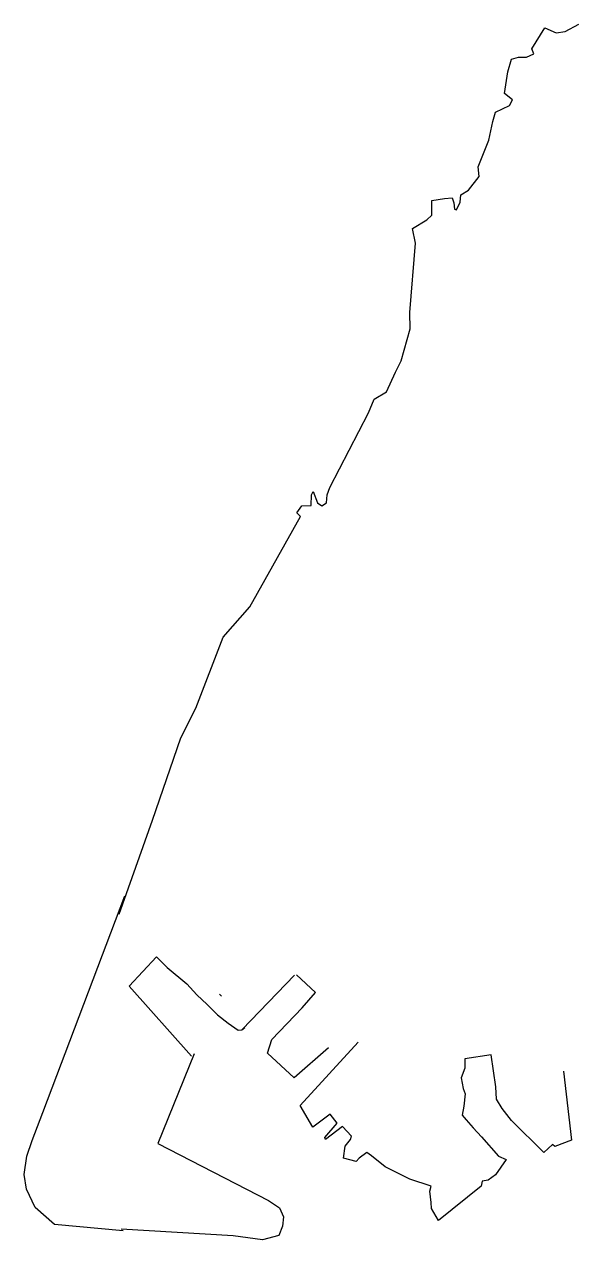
# Model space of a CAD drawing. Extents: x 4070 to 56010, y 16607 to 50270.
# Drawn here: x 4070 to 11280, y 29889 to 45712 of the extents above; entities that cross this region are included whole.
import ezdxf

# ---------------------------------------------------------------- set-up
doc = ezdxf.new("R2010")
doc.units = 0
doc.layers.get('0').update_dxf_attribs({"linetype": 'CONTINUOUS'})

msp = doc.modelspace()

# ---------------------------------------------------------------- linework, layer by layer
for p, q in [((10668.979533, 45394.535062), (10839.557607, 45667.116477)), ((10839.557607, 45667.116477), (10985.994854, 45602.260584)), ((10985.994854, 45602.260584), (11104.406978, 45616.333098)), ((11104.406978, 45616.333098), (11280.102331, 45711.927639)), ((10360.886793, 45093.85955), (10406.700938, 45256.869613)), ((10406.700938, 45256.869613), (10498.374381, 45286.207686)), ((10498.374381, 45286.207686), (10602.785555, 45282.446924)), ((10602.785555, 45282.446924), (10698.275744, 45327.066617)), ((10698.275744, 45327.066617), (10668.979533, 45394.535062)), ((10313.817436, 44811.156068), (10360.886793, 45093.85955)), ((10420.788439, 44728.451945), (10313.817436, 44811.156068)), ((10199.255927, 44566.611579), (10380.053573, 44655.849121)), ((10380.053573, 44655.849121), (10420.788439, 44728.451945)), ((10164.894334, 44446.898639), (10199.255927, 44566.611579)), ((10112.724534, 44204.934742), (10164.894334, 44446.898639)), ((9971.436508, 43858.502477), (10112.724534, 44204.934742)), ((9984.189274, 43729.902046), (9971.436508, 43858.502477)), ((9849.241385, 43551.552125), (9984.189274, 43729.902046)), ((9747.3823, 43490.369822), (9849.241385, 43551.552125)), ((9370.505087, 43225.282255), (9371.749956, 43420.108633)), ((9371.749956, 43420.108633), (9533.46446, 43444.400052)), ((9533.46446, 43444.400052), (9636.605612, 43453.375718)), ((9636.605612, 43453.375718), (9654.44248, 43387.17167)), ((9654.44248, 43387.17167), (9663.367904, 43306.955225)), ((9691.383347, 43296.785278), (9737.209668, 43394.861784)), ((9737.209668, 43394.861784), (9747.3823, 43490.369822)), ((9306.844917, 43165.395057), (9370.505087, 43225.282255)), ((9663.367904, 43306.955225), (9691.383347, 43296.785278)), ((9120.946951, 43053.224608), (9306.844917, 43165.395057)), ((9156.629337, 42863.51249), (9120.946951, 43053.224608)), ((9085.449714, 41960.633082), (9156.629337, 42863.51249)), ((9090.574209, 41746.704654), (9085.449714, 41960.633082)), ((8970.933441, 41332.769971), (9090.574209, 41746.704654)), ((8897.096706, 41183.732545), (8970.933441, 41332.769971)), ((8782.525084, 40928.973602), (8897.096706, 41183.732545)), ((8544.432235, 40652.483113), (8620.813531, 40829.540595)), ((8620.813531, 40829.540595), (8782.525084, 40928.973602)), ((8045.372239, 39680.506675), (8544.432235, 40652.483113)), ((7799.622484, 39446.021217), (7804.697444, 39586.106981)), ((7804.697444, 39586.106981), (7825.067337, 39629.418883)), ((7825.067337, 39629.418883), (7881.120528, 39483.00743)), ((7999.554184, 39483.087926), (8011.001173, 39587.520255)), ((8011.001173, 39587.520255), (8045.372239, 39680.506675)), ((7616.252113, 39352.932246), (7677.367738, 39443.391075)), ((7677.367738, 39443.391075), (7799.622484, 39446.021217)), ((7881.120528, 39483.00743), (7938.432418, 39444.842189)), ((7938.432418, 39444.842189), (7999.554184, 39483.087926)), ((7001.304642, 38128.670513), (7660.830996, 39304.570327)), ((7660.830996, 39304.570327), (7616.252113, 39352.932246)), ((6654.950029, 37734.904632), (7001.304642, 38128.670513)), ((6301.013893, 36810.053166), (6654.950029, 37734.904632)), ((6107.47622, 36422.746745), (6301.013893, 36810.053166)), ((5735.712899, 35351.38237), (6107.47622, 36422.746745)), ((5302.821215, 34128.376926), (5735.712899, 35351.38237)), ((4311.350604, 31543.32546), (5379.394982, 34363.791507)), ((5433.3304, 33187.726703), (5789.320059, 33569.562238)), ((5789.320059, 33569.562238), (5927.827629, 33434.542224)), ((5927.827629, 33434.542224), (6184.393219, 33219.511559)), ((6904.821477, 32626.46965), (7584.197319, 33330.768085)), ((7857.790682, 33108.97109), (7610.691959, 33338.018711)), ((6244.241577, 32276.451448), (5433.3304, 33187.726703)), ((6184.393219, 33219.511559), (6315.544133, 33076.287097)), ((6315.544133, 33076.287097), (6447.873745, 32951.44136)), ((6636.442891, 33059.591718), (6607.146968, 33083.766879)), ((7682.068665, 32907.60221), (7857.790682, 33108.97109)), ((6447.873745, 32951.44136), (6582.039439, 32817.163911)), ((6582.039439, 32817.163911), (6719.653345, 32706.380657)), ((7291.140329, 32493.363936), (7682.068665, 32907.60221)), ((6719.653345, 32706.380657), (6850.531744, 32614.699806)), ((6850.531744, 32614.699806), (6896.947744, 32619.538336)), ((6896.947744, 32619.538336), (6936.325852, 32652.408743)), ((7232.578846, 32318.831017), (7291.140329, 32493.363936)), ((7656.768475, 31637.796656), (8410.592016, 32458.617024)), ((6281.199564, 32309.136015), (5806.275064, 31142.072921)), ((7580.306628, 31995.619032), (7232.578846, 32318.831017)), ((8025.996396, 32386.981669), (7580.306628, 31995.619032)), ((10143.816876, 32294.471968), (9797.448006, 32244.519423)), ((10201.184627, 31878.069448), (10143.816876, 32294.471968)), ((9798.739513, 32123.532823), (9751.640702, 31996.138285)), ((9797.448006, 32244.519423), (9798.739513, 32123.532823)), ((9751.640702, 31996.138285), (9775.856855, 31858.613868)), ((11083.627076, 32083.837799), (11188.187503, 31184.81217)), ((9775.856855, 31858.613868), (9803.883321, 31788.591257)), ((10211.396309, 31718.884051), (10201.184627, 31878.069448)), ((9803.883321, 31788.591257), (9787.352338, 31628.108613)), ((10285.27391, 31597.958066), (10211.396309, 31718.884051)), ((4173.683548, 31181.527058), (4311.350604, 31543.32546)), ((7822.369647, 31353.918308), (7656.768475, 31637.796656)), ((8049.038567, 31523.498534), (7822.369647, 31353.918308)), ((8140.750103, 31403.855944), (8049.038567, 31523.498534)), ((9787.352338, 31628.108613), (9763.174098, 31510.920408)), ((9763.174098, 31510.920408), (9815.39539, 31447.285709)), ((10407.547189, 31441.413225), (10285.27391, 31597.958066)), ((7977.761779, 31217.771727), (8140.750103, 31403.855944)), ((8209.52668, 31364.431685), (7989.227392, 31191.035425)), ((8325.4359, 31238.44179), (8209.52668, 31364.431685)), ((9815.39539, 31447.285709), (9908.372697, 31346.751812)), ((9908.372697, 31346.751812), (10017.907519, 31227.128573)), ((10826.567058, 31022.767292), (10407.547189, 31441.413225)), ((4104.096568, 30974.213414), (4173.683548, 31181.527058)), ((7989.227392, 31191.035425), (7977.761779, 31217.771727)), ((8245.221365, 31107.192485), (8311.433406, 31192.580127)), ((8311.433406, 31192.580127), (8325.4359, 31238.44179)), ((10017.907519, 31227.128573), (10239.524925, 30976.423112)), ((11188.187503, 31184.81217), (10970.449659, 31101.84861)), ((5806.275064, 31142.072921), (7246.841021, 30399.47915)), ((8219.77262, 30947.969315), (8245.221365, 31107.192485)), ((8522.863195, 31022.094967), (8424.811714, 30949.416411)), ((8586.54548, 30978.846184), (8522.863195, 31022.094967)), ((10941.157173, 31128.56835), (10826.567058, 31022.767292)), ((10970.449659, 31101.84861), (10941.157173, 31128.56835)), ((4070.140956, 30736.212158), (4104.096568, 30974.213414)), ((8384.064562, 30907.352759), (8219.77262, 30947.969315)), ((8424.811714, 30949.416411), (8384.064562, 30907.352759)), ((8762.311431, 30835.077728), (8586.54548, 30978.846184)), ((10335.039593, 30931.92919), (10197.538326, 30733.136184)), ((10239.524925, 30976.423112), (10335.039593, 30931.92919)), ((4098.695904, 30547.789894), (4070.140956, 30736.212158)), ((9083.257991, 30677.423961), (8762.311431, 30835.077728)), ((10197.538326, 30733.136184), (10103.31366, 30664.283133)), ((4210.958732, 30309.030668), (4098.695904, 30547.789894)), ((9360.893176, 30584.688098), (9083.257991, 30677.423961)), ((9344.347511, 30518.447086), (9360.893176, 30584.688098)), ((10010.363357, 30586.515814), (9457.743521, 30139.012604)), ((10025.635404, 30648.934072), (10010.363357, 30586.515814)), ((10103.31366, 30664.283133), (10025.635404, 30648.934072)), ((7246.841021, 30399.47915), (7386.94849, 30305.349372)), ((9359.650976, 30370.723068), (9344.347511, 30518.447086)), ((4463.216173, 30088.363408), (4210.958732, 30309.030668)), ((7386.94849, 30305.349372), (7441.728303, 30188.220911)), ((9367.303275, 30293.040186), (9359.650976, 30370.723068)), ((9457.743521, 30139.012604), (9367.303275, 30293.040186)), ((5357.275676, 30004.800347), (4463.216173, 30088.363408)), ((7441.728303, 30188.220911), (7429.009035, 30063.392345)), ((6788.402017, 29940.567226), (5327.507039, 30025.91434)), ((7169.218669, 29888.676881), (6788.402017, 29940.567226)), ((7381.902288, 29942.354692), (7169.218669, 29888.676881)), ((7429.009035, 30063.392345), (7381.902288, 29942.354692))]:
    msp.add_line(p, q)

doc.saveas('drawing.dxf')
